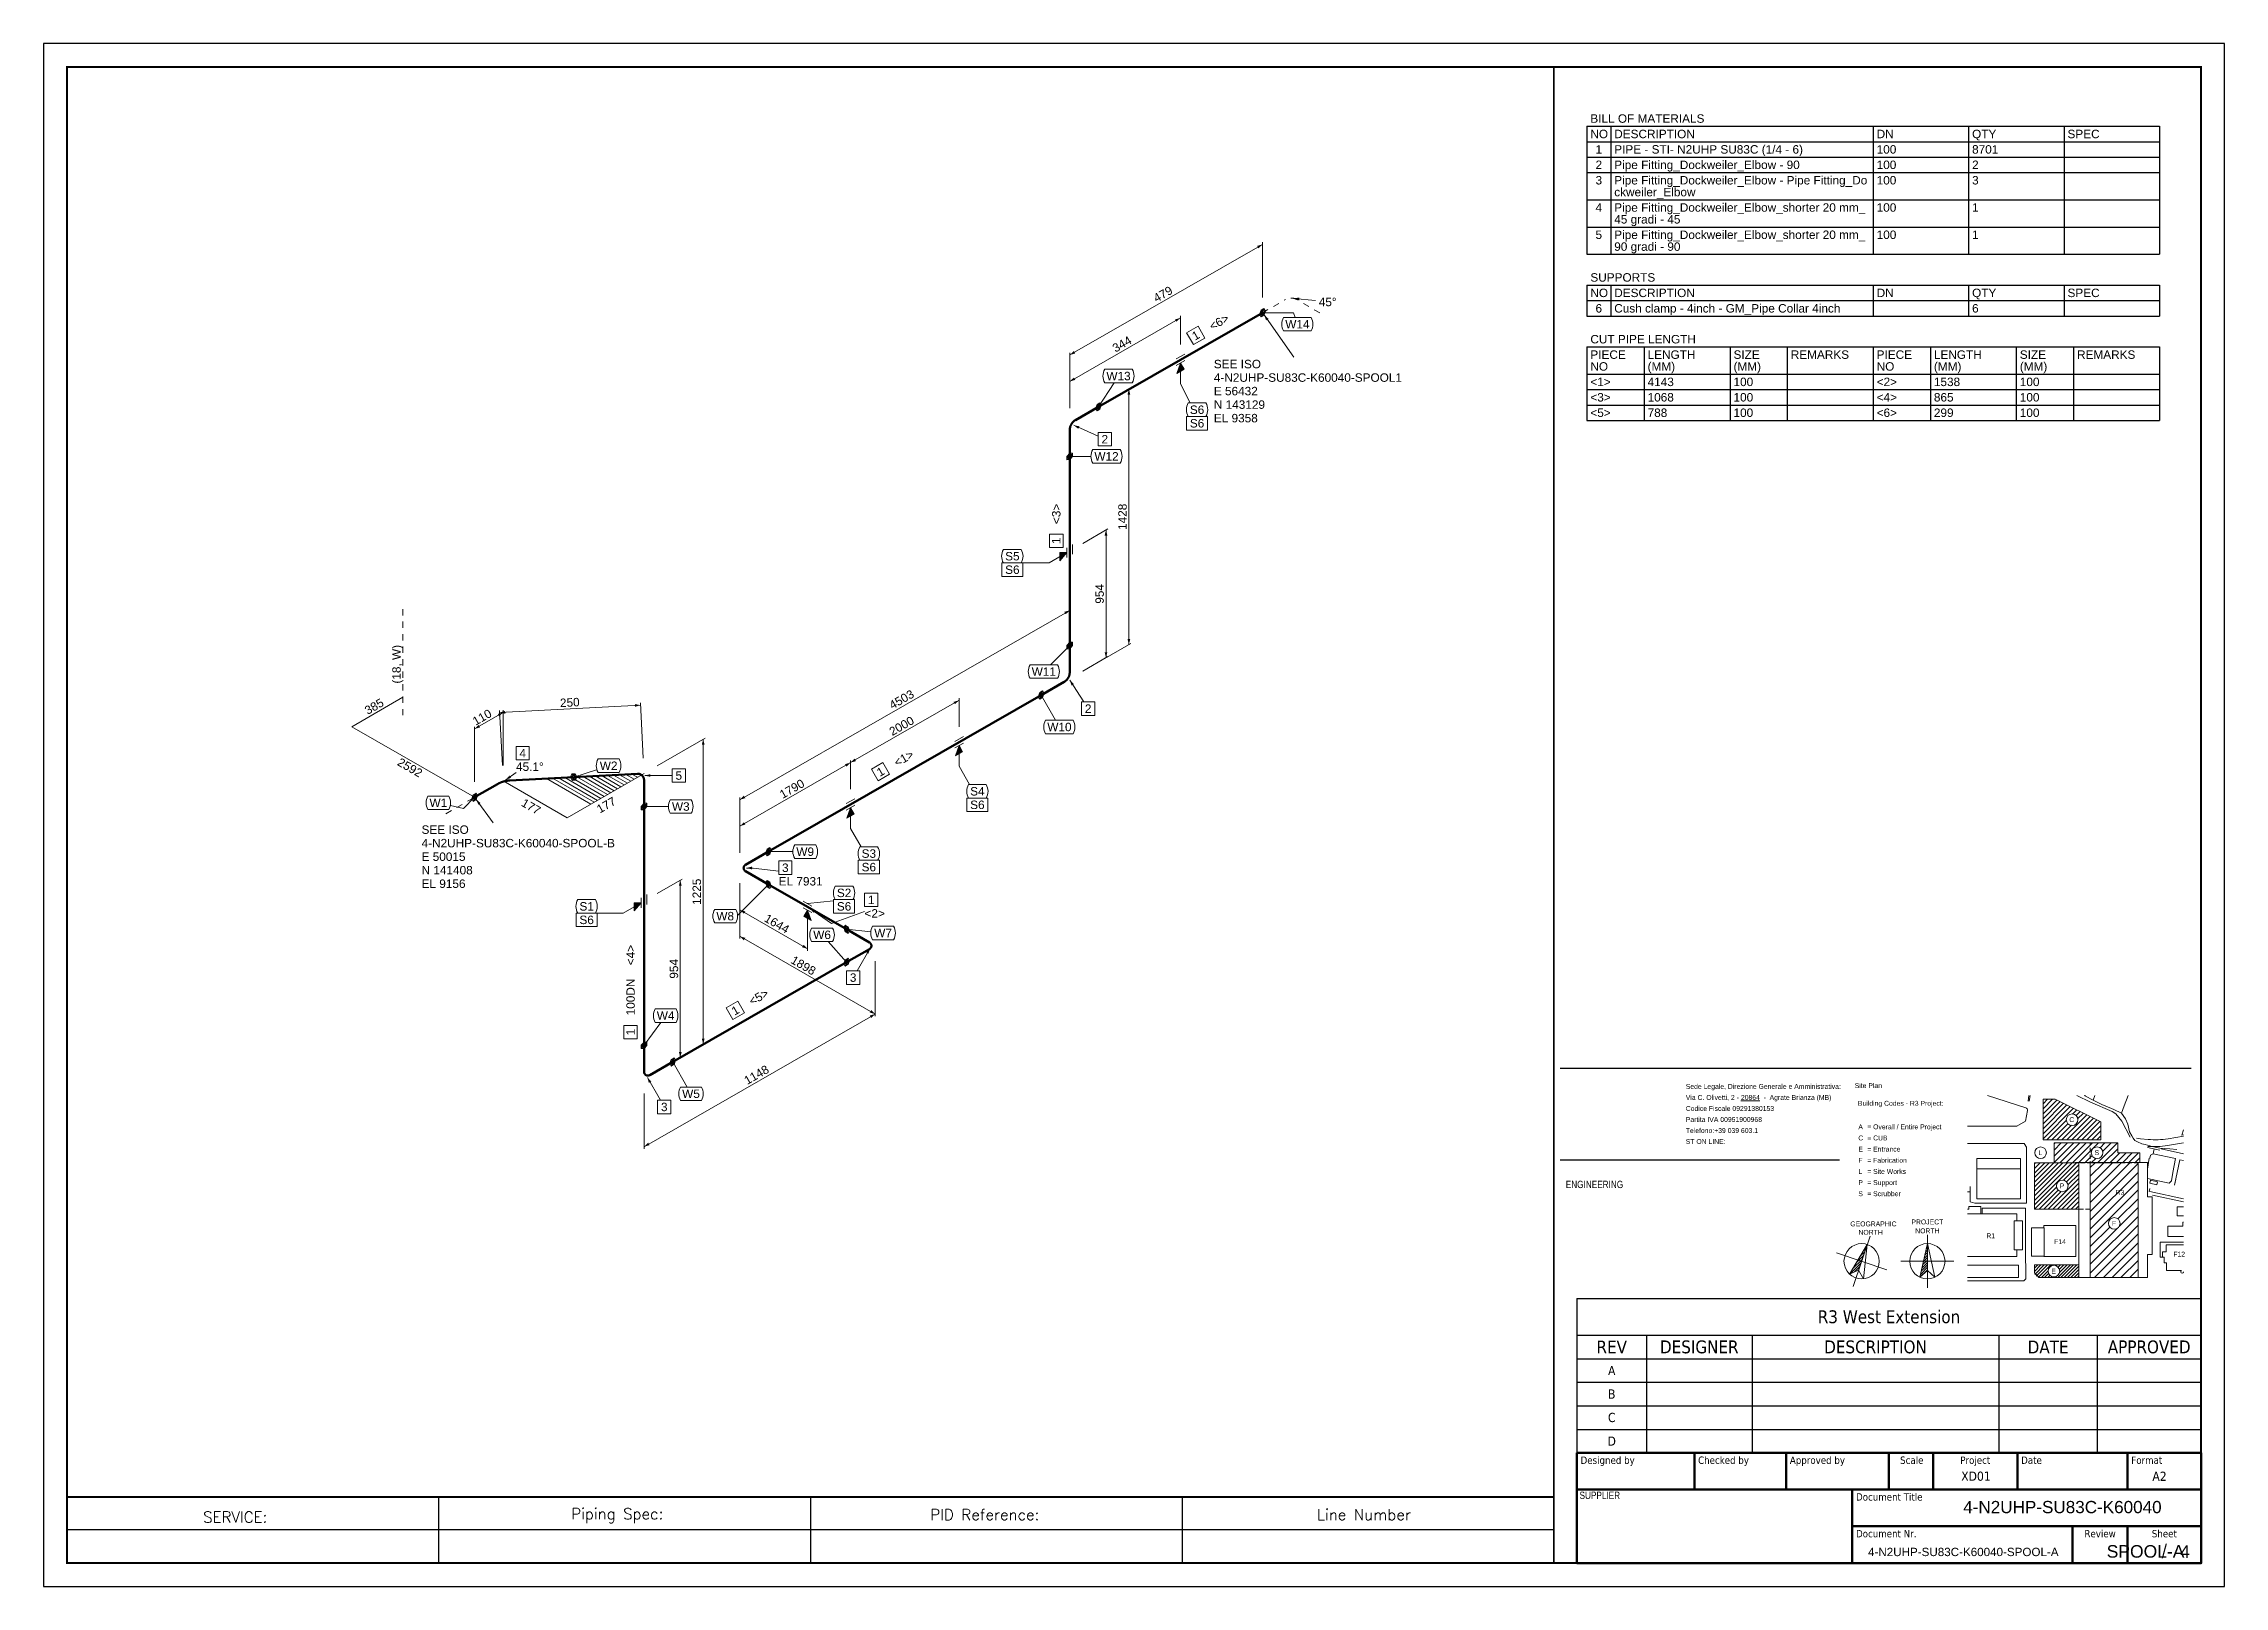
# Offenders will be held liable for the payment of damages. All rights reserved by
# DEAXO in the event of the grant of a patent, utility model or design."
# Model space of a CAD drawing. Header units: metres. Extents: x 6 to 600, y 9 to 429.
import ezdxf
from ezdxf.enums import TextEntityAlignment as Align

# ---------------------------------------------------------------- set-up
doc = ezdxf.new("R2010")
doc.units = ezdxf.units.M
doc.header["$MEASUREMENT"] = 0
for name, color, linetype, lineweight in [('BDRTEXT', 2, 'Continuous', 20), ('BOMTEXT', 2, 'Continuous', 20), ('CONTINUATION', 7, 'Continuous', 0), ('DIM', 7, 'Continuous', 0), ('G-____-TTLB-OTLN', 7, 'Continuous', 13), ('G-____-TTLB-WIDE', 7, 'Continuous', 30), ('JONTNO', 2, 'Continuous', 0), ('LEADLINE', 2, 'Continuous', 0), ('MESSAGE', 2, 'Continuous', 0), ('Pipe', 1, 'Continuous', 50), ('PTNO', 2, 'Continuous', 0), ('SKEW_HATCH', 7, 'Continuous', 20), ('SYMBOL', 7, 'Continuous', 0), ('Symbol (ISO)', 7, 'Continuous', 25), ('Title (ISO)', 7, 'Continuous', 50)]:
    doc.layers.add(name, color=color, linetype=linetype, lineweight=lineweight)
doc.styles.add('Arial', font='')
doc.styles.add('Arial_1', font='', dxfattribs={"width": 0.8, "height": 2})
doc.styles.add('Note Text (ISO)', font='', dxfattribs={"height": 2.5})
doc.styles.add('RomanS', font='romans.shx')
doc.styles.add('Text Style41', font='')
doc.styles.get('Arial').set_extended_font_data('Arial')
doc.styles.get('Arial_1').set_extended_font_data('Arial')
doc.styles.get('Note Text (ISO)').set_extended_font_data('Tahoma')
doc.styles.get('Text Style41').set_extended_font_data('Tahoma')

msp = doc.modelspace()

# ---------------------------------------------------------------- texts
at = {"color": 7, "linetype": 'ByBlock', "lineweight": -2, "style": 'RomanS'}
for s, p in [('Piping Spec:', (149.93, 27.32)), ('PID Reference:', (247.72, 27.09)), ('Line Number', (353.07, 27.09)), ('SERVICE:', (49.67, 26.43))]:
    msp.add_text(s, height=3, dxfattribs=at).set_placement(p)
at = {"layer": 'BDRTEXT', "style": 'Arial'}
for s, height, p in [('4-N2UHP-SU83C-K60040', 3.3303, (556.11, 30.66)), ('4-N2UHP-SU83C-K60040-SPOOL-A', 2.2663, (529.11, 18.44)), ('SPOOL-A', 3.41, (578.75, 18.59)), ('4', 3.41, (589.5, 18.54))]:
    msp.add_text(s, height=height, dxfattribs=at).set_placement(p, align=Align.MIDDLE_CENTER)
at = {"layer": 'BOMTEXT', "style": 'Arial'}
for s, p in [('BILL OF MATERIALS', (427.53, 407.53)), ('NO', (427.53, 403.33)), ('DESCRIPTION', (434.03, 403.33)), ('DN', (505.51, 403.33)), ('QTY', (531.5, 403.33)), ('SPEC', (557.49, 403.33)), ('PIPE - STI- N2UHP SU83C (1/4 - 6)', (434.03, 399.13)), ('100', (505.51, 399.13)), ('8701', (531.5, 399.13)), ('Pipe Fitting_Dockweiler_Elbow - 90', (434.03, 394.93)), ('Pipe Fitting_Dockweiler_Elbow - Pipe Fitting_Do', (434.03, 390.73)), ('100', (505.51, 394.93)), ('100', (505.51, 390.73)), ('3', (531.5, 390.73)), ('2', (531.5, 394.93)), ('ckweiler_Elbow', (434.03, 387.51)), ('45 gradi - 45', (434.03, 380.09)), ('Pipe Fitting_Dockweiler_Elbow_shorter 20 mm_ ', (434.03, 383.31)), ('100', (505.51, 383.31)), ('1', (531.5, 383.31)), ('90 gradi - 90', (434.03, 372.67)), ('Pipe Fitting_Dockweiler_Elbow_shorter 20 mm_', (434.03, 375.89)), ('100', (505.51, 375.89)), ('1', (531.5, 375.89)), ('SUPPORTS', (427.53, 364.27)), ('NO', (427.53, 360.07)), ('DESCRIPTION', (434.03, 360.07)), ('DN', (505.51, 360.07)), ('QTY', (531.5, 360.07)), ('SPEC', (557.49, 360.07)), ('Cush clamp - 4inch - GM_Pipe Collar 4inch', (434.03, 355.86)), ('6', (531.5, 355.86)), ('CUT PIPE LENGTH', (427.53, 347.46)), ('PIECE', (427.53, 343.26)), ('LENGTH', (443.12, 343.26)), ('SIZE', (466.52, 343.26)), ('REMARKS', (482.11, 343.26)), ('PIECE', (505.51, 343.26)), ('LENGTH', (521.1, 343.26)), ('SIZE', (544.5, 343.26)), ('REMARKS', (560.09, 343.26)), ('NO', (427.53, 340.04)), ('(MM)', (443.12, 340.04)), ('(MM)', (466.52, 340.04)), ('NO', (505.51, 340.04)), ('(MM)', (521.1, 340.04)), ('(MM)', (544.5, 340.04)), ('<1>', (427.53, 335.84)), ('<3>', (427.53, 331.64)), ('4143', (443.12, 335.84)), ('1068', (443.12, 331.64)), ('100', (466.52, 335.84)), ('100', (466.52, 331.64)), ('<2>', (505.51, 335.84)), ('<4>', (505.51, 331.64)), ('865', (521.1, 331.64)), ('1538', (521.1, 335.84)), ('100', (544.5, 335.84)), ('100', (544.5, 331.64)), ('<5>', (427.53, 327.44)), ('788', (443.12, 327.44)), ('100', (466.52, 327.44)), ('<6>', (505.51, 327.44)), ('299', (521.1, 327.44)), ('100', (544.5, 327.44))]:
    msp.add_text(s, height=2.3, dxfattribs=at).set_placement(p)
for s, p in [('1', (429.83, 399.13)), ('3', (429.83, 390.73)), ('2', (429.83, 394.93)), ('4', (429.83, 383.31)), ('5', (429.83, 375.89)), ('6', (429.83, 355.86))]:
    msp.add_text(s, height=2.3, dxfattribs=at).set_placement(p, align=Align.CENTER)
at = {"layer": 'DIM', "style": 'Arial'}
for s, rotation, p in [('479', 29.83757, (311.11, 360.88)), ('344', 29.83757, (299.94, 347.27)), ('1428', 90, (300.09, 300.25)), ('954', 90, (293.85, 279.27)), ('(18, W)', 90, (102.35, 260.11)), ('385', 29.83757, (96.25, 248.63)), ('250', 3, (149.54, 249.71)), ('4503', 29.83757, (239.92, 250.53)), ('110', 29.85759, (125.65, 245.69)), ('2000', 29.83757, (239.92, 243.33)), ('2592', 330.16243, (106.01, 231.99)), ('1790', 29.83757, (210.06, 226.2)), ('177', 330, (139, 221.36)), ('177', 30, (159.47, 221.78)), ('1225', 90, (184.13, 198.18)), ('1644', 330.16243, (205.95, 189.47)), ('954', 90, (177.9, 177.19)), ('1898', 330.16243, (213.18, 178.12)), ('1148', 29.83757, (200.39, 148.34))]:
    msp.add_text(s, height=2.3, rotation=rotation, dxfattribs=at).set_placement(p, align=Align.MIDDLE_CENTER)
at = {"layer": 'G-____-TTLB-OTLN', "lineweight": 9, "style": 'Arial'}
for s, p in [('Site Plan', (499.53, 144.74)), ('Building Codes - R3 Project:', (500.41, 139.92)), ('C', (557.99, 135.48)), ('A', (500.52, 133.51)), ('C', (500.52, 130.48)), ('= Overall / Entire Project', (502.95, 133.51)), ('= CUB', (502.95, 130.48)), ('E', (500.52, 127.44)), ('F', (500.52, 124.4)), ('= Entrance', (502.95, 127.44)), ('= Fabrication', (502.95, 124.4)), ('L', (549.59, 126.49)), ('S', (564.86, 126.49)), ('L', (500.52, 121.36)), ('P', (500.52, 118.33)), ('= Site Works', (502.95, 121.36)), ('= Support', (502.95, 118.33)), ('S', (500.52, 115.29)), ('= Scrubber', (502.95, 115.29)), ('P', (555.37, 117.44)), ('R3', (570.59, 115.68)), ('F', (569.6, 107.25)), ('R1', (535.39, 103.85)), ('F14', (553.88, 102.25)), ('E', (553.08, 94.24)), ('F12', (586.32, 98.84))]:
    msp.add_text(s, height=1.33, dxfattribs=at).set_placement(p)
for s, p in [('GEOGRAPHIC', (504.63, 107.09)), ('PROJECT', (519.32, 107.62)), ('NORTH', (503.86, 104.79)), ('NORTH', (519.32, 105.19))]:
    msp.add_text(s, height=1.33, dxfattribs=at).set_placement(p, align=Align.CENTER)
at = {"layer": 'G-____-TTLB-OTLN', "lineweight": 9, "attachment_point": 1}
for s, insert, char_height, width, style in [('Via C. Olivetti, 2 - ', (453.52, 142.84), 1.33, 18.1967, 'Arial'), ('Sede Legale, Direzione Generale e Amministrativa: ', (453.52, 145.84), 1.33, 52.0239, 'Arial'), ('\\L20864', (468.54, 142.84), 1.33, 6.2211, 'Arial'), ('  -  Agrate Brianza (MB) ', (473.67, 142.84), 1.33, 24.1845, 'Arial'), ('Codice Fiscale 09291380153 ', (453.52, 139.84), 1.33, 29.939, 'Arial'), ('Partita IVA 00951900968', (453.52, 136.84), 1.33, 24.9621, 'Arial'), ('Telefono:+39 039 603.1  ', (453.52, 133.84), 1.33, 25.1177, 'Arial'), ('ST ON LINE:', (453.52, 130.84), 1.33, 13.1421, 'Arial'), ('ENGINEERING', (420.83, 119.5), 2, 6.9266, 'Arial_1'), ('SUPPLIER', (424.58, 34.85), 2, 13.7249, 'Arial_1')]:
    msp.add_mtext(s, dxfattribs=dict(at, insert=insert, char_height=char_height, width=width, style=style))
at = {"layer": 'JONTNO', "style": 'Arial'}
for s, p in [('W14', (347.73, 351.54)), ('W13', (299.01, 337.42)), ('W12', (295.74, 315.56)), ('W11', (278.66, 256.97)), ('W10', (282.91, 241.89)), ('W2', (160.12, 231.33)), ('W1', (113.74, 221.23)), ('W3', (179.78, 220.23)), ('W9', (213.66, 207.93)), ('W8', (191.87, 190.39)), ('W6', (218.26, 185.3)), ('W7', (234.88, 185.79)), ('W4', (175.65, 163.31)), ('W5', (182.56, 142.03))]:
    msp.add_text(s, height=2.3, dxfattribs=at).set_placement(p, align=Align.CENTER)
for s, p in [('S6', (318.44, 328.25)), ('S6', (318.44, 324.57)), ('S5', (268.13, 288.38)), ('S6', (268.13, 284.7)), ('S4', (258.6, 224.38)), ('S6', (258.6, 220.7)), ('S3', (229.03, 207.42)), ('S6', (229.03, 203.74)), ('S2', (222.29, 196.72)), ('S1', (152.17, 193.05)), ('S6', (152.17, 189.37)), ('S6', (222.29, 193.04))]:
    msp.add_text(s, height=2.3, dxfattribs=at).set_placement(p)
at = {"layer": 'MESSAGE', "style": 'Arial'}
msp.add_text('45%%d', height=2.3, dxfattribs=at).set_placement((355.98, 357.59), align=Align.CENTER)
for s, p in [('4-N2UHP-SU83C-K60040-SPOOL1', (324.97, 337.01)), ('SEE ISO', (324.97, 340.69)), ('E 56432', (324.97, 333.33)), ('N 143129', (324.97, 329.65)), ('EL 9358', (324.97, 325.97)), ('SEE ISO', (109.17, 213.94)), ('4-N2UHP-SU83C-K60040-SPOOL-B', (109.17, 210.26)), ('E 50015', (109.17, 206.58)), ('N 141408', (109.17, 202.9)), ('EL 9156', (109.17, 199.22))]:
    msp.add_text(s, height=2.3, dxfattribs=at).set_placement(p)
at = {"layer": 'PTNO', "style": 'Arial'}
for s, rotation, p in [('1', 29.83757, (320.04, 349.63)), ('<6>', 29.83757, (326.4, 353.27)), ('<3>', 90, (282.05, 301.04)), ('1', 90, (282.05, 293.71)), ('1', 29.83757, (234.18, 230.86)), ('<1>', 29.83757, (240.53, 234.51)), ('<4>', 90, (166.09, 180.94)), ('100DN', 90, (166.09, 169.53)), ('1', 29.83757, (194.64, 165.87)), ('<5>', 29.83757, (201, 169.52)), ('1', 90, (166.09, 159.98))]:
    msp.add_text(s, height=2.3, rotation=rotation, dxfattribs=at).set_placement(p, align=Align.MIDDLE_CENTER)
for s, p in [('2', (295.27, 320.22)), ('2', (290.74, 246.88)), ('5', (179.24, 228.67)), ('3', (226.72, 173.66)), ('3', (175.27, 138.44))]:
    msp.add_text(s, height=2.3, dxfattribs=at).set_placement(p, align=Align.CENTER)
for s, p in [('45.1%%d', (134.9, 231.07)), ('4', (135.82, 234.75)), ('EL 7931', (206.44, 199.88)), ('3', (207.36, 203.56)), ('1', (230.74, 194.81)), ('<2>', (229.82, 191.13))]:
    msp.add_text(s, height=2.3, dxfattribs=at).set_placement(p)
at = {"layer": 'Symbol (ISO)', "attachment_point": 5, "style": 'Note Text (ISO)'}
for s, insert, char_height in [('R3 West Extension', (508.87, 82.44), 3.5), ('REV', (433.35, 74.24), 3.5), ('DESIGNER', (457.19, 74.24), 3.5), ('DESCRIPTION', (505.19, 74.24), 3.5), ('DATE', (552.21, 74.24), 3.5), ('APPROVED', (579.74, 74.24), 3.5), ('A', (433.35, 67.83), 2.5), ('B', (433.35, 61.43), 2.5), ('C', (433.35, 55.03), 2.5), ('D', (433.35, 48.62), 2.5), ('A2', (582.56, 39.05), 2.5)]:
    msp.add_mtext(s, dxfattribs=dict(at, insert=insert, char_height=char_height))
at = {"layer": 'Symbol (ISO)', "insert": (532.56, 39.05), "char_height": 2.5, "width": 3.0374, "attachment_point": 5, "style": 'Note Text (ISO)'}
msp.add_mtext('XD01', dxfattribs=at)
at = {"layer": 'Title (ISO)', "style": 'Text Style41'}
for s, p in [('Designed by', (424.87, 44.42)), ('Checked by', (456.87, 44.42)), ('Approved by', (481.87, 44.42)), ('Date', (544.87, 44.42)), ('Format', (574.87, 44.42)), ('Document Title', (499.9, 34.42)), ('Document Nr.', (499.9, 24.42))]:
    msp.add_text(s, height=2, dxfattribs=at).set_placement(p, align=Align.TOP_LEFT)
msp.add_text('Scale', height=2, dxfattribs=at).set_placement((518.25, 44.42), align=Align.TOP_RIGHT)
for s, p in [('Project', (532.37, 44.42)), ('Review', (566.37, 24.42)), ('Sheet', (583.87, 24.42))]:
    msp.add_text(s, height=2, dxfattribs=at).set_placement(p, align=Align.TOP_CENTER)
at = {"layer": 'Title (ISO)', "style": 'Note Text (ISO)'}
msp.add_text('  /  ', height=3.5, dxfattribs=at).set_placement((583.87, 18.92), align=Align.MIDDLE_CENTER)

# ---------------------------------------------------------------- linework, layer by layer
at = {"lineweight": -3}
for p, q in [((426.58, 406.58), (582.54, 406.58)), ((426.58, 406.58), (426.58, 371.72)), ((433.08, 406.58), (433.08, 371.72)), ((504.56, 406.58), (504.56, 371.72)), ((530.55, 406.58), (530.55, 371.72)), ((556.54, 406.58), (556.54, 371.72)), ((582.54, 406.58), (582.54, 371.72)), ((426.58, 402.38), (582.54, 402.38)), ((426.58, 398.18), (582.54, 398.18)), ((426.58, 393.98), (582.54, 393.98)), ((426.58, 386.56), (582.54, 386.56)), ((426.58, 379.14), (582.54, 379.14)), ((426.58, 371.72), (582.54, 371.72)), ((426.58, 363.32), (582.54, 363.32)), ((426.58, 363.32), (426.58, 354.91)), ((433.08, 363.32), (433.08, 354.91)), ((504.56, 363.32), (504.56, 354.91)), ((530.55, 363.32), (530.55, 354.91)), ((556.54, 363.32), (556.54, 354.91)), ((582.54, 363.32), (582.54, 354.91)), ((426.58, 359.12), (582.54, 359.12)), ((426.58, 354.91), (582.54, 354.91)), ((426.58, 346.51), (582.54, 346.51)), ((426.58, 346.51), (426.58, 326.49)), ((442.17, 346.51), (442.17, 326.49)), ((465.57, 346.51), (465.57, 326.49)), ((481.16, 346.51), (481.16, 326.49)), ((504.56, 346.51), (504.56, 326.49)), ((520.15, 346.51), (520.15, 326.49)), ((543.55, 346.51), (543.55, 326.49)), ((559.14, 346.51), (559.14, 326.49)), ((582.54, 346.51), (582.54, 326.49)), ((582.54, 346.51), (582.54, 326.49)), ((426.58, 339.09), (582.54, 339.09)), ((426.58, 334.89), (582.54, 334.89)), ((426.58, 330.69), (582.54, 330.69)), ((426.58, 326.49), (582.54, 326.49))]:
    msp.add_line(p, q, dxfattribs=at)
at = {"linetype": 'Continuous'}
for p, q in [((113.82, 33.42), (113.82, 15.42)), ((215.07, 33.42), (215.07, 15.42)), ((316.32, 33.42), (316.32, 15.42))]:
    msp.add_line(p, q, dxfattribs=at)
for p, q in [((417.57, 33.42), (317.57, 33.42)), ((417.57, 24.42), (12.57, 24.42))]:
    msp.add_line(p, q)
msp.add_lwpolyline([(6.22, 9.07), (600.22, 9.07), (600.22, 429.07), (6.22, 429.07)], close=True)
msp.add_lwpolyline([(12.57, 15.42, 0.508, 0.508, 0), (593.87, 15.42, 0.508, 0.508, 0), (593.87, 422.72, 0.508, 0.508, 0), (12.57, 422.72, 0.508, 0.508, 0)], format="xyseb", close=True)
at = {"linetype": 'ByBlock', "lineweight": -2}
for points in [[(417.57, 422.72, 0.5, 0.5, 0), (417.57, 15.42, 0.5, 0.5, 0)], [(417.57, 33.42, 0.5, 0.5, 0), (12.57, 33.42, 0.5, 0.5, 0)]]:
    msp.add_lwpolyline(points, format="xyseb", dxfattribs=at)
at = {"layer": 'CONTINUATION'}
for points in [[(338.23, 355.82), (339.7, 356.67)], [(341.18, 357.51), (342.65, 358.36)], [(344.13, 359.2), (344.48, 359.4)], [(347.59, 359.39), (347.54, 359.42), (347.5, 359.44), (347.45, 359.47), (347.4, 359.49), (347.35, 359.52), (347.3, 359.54), (347.25, 359.56), (347.2, 359.58), (347.15, 359.6), (347.1, 359.62), (347.04, 359.64), (346.99, 359.66), (346.94, 359.68), (346.89, 359.69), (346.83, 359.71), (346.78, 359.72), (346.73, 359.73), (346.67, 359.75), (346.62, 359.76), (346.57, 359.77), (346.51, 359.78), (346.46, 359.78), (346.4, 359.79), (346.35, 359.8), (346.3, 359.8), (346.24, 359.81), (346.19, 359.81), (346.13, 359.81), (346.08, 359.81), (346.02, 359.81), (345.97, 359.81)], [(347.94, 359.19), (347.59, 359.39)], [(350.87, 357.47), (349.4, 358.33)], [(353.81, 355.75), (352.34, 356.61)], [(115.81, 219.43), (117.29, 220.27)], [(118.76, 221.12), (120.24, 221.97)], [(121.71, 222.81), (123.18, 223.66)]]:
    msp.add_lwpolyline(points, dxfattribs=at)
at = {"layer": 'DIM'}
for p, q in [((285.73, 344.31), (338.23, 374.42)), ((338.23, 359.98), (338.23, 375.02)), ((285.73, 337.11), (315.88, 354.4)), ((315.88, 347.16), (315.88, 355)), ((285.73, 329.87), (285.73, 344.91)), ((285.73, 329.87), (285.73, 337.71)), ((289.33, 327.79), (302.36, 335.31)), ((301.84, 265.49), (301.84, 335.01)), ((289.33, 293.03), (296.12, 296.95)), ((295.6, 261.89), (295.6, 296.65)), ((195.86, 223.24), (285.73, 274.79)), ((285.73, 260.35), (285.73, 275.39)), ((289.33, 258.27), (302.36, 265.79)), ((289.33, 258.27), (296.12, 262.19)), ((169.56, 234.54), (168.77, 249.57)), ((226.01, 233.33), (255.58, 250.29)), ((255.58, 243.05), (255.58, 250.89)), ((131.43, 246.99), (123.62, 242.51)), ((131.21, 232.54), (130.42, 247.56)), ((168.8, 248.97), (130.46, 246.96)), ((131.43, 232.54), (131.43, 247.59)), ((123.62, 228.06), (123.62, 243.11)), ((173.37, 232.46), (186.4, 239.99)), ((185.88, 156.66), (185.88, 239.69)), ((195.86, 216.04), (226.01, 233.33)), ((226.01, 226.09), (226.01, 233.93)), ((226.01, 226.09), (226.01, 233.93)), ((195.86, 208.8), (195.86, 223.84)), ((195.86, 208.8), (195.86, 216.64)), ((173.37, 197.7), (180.17, 201.63)), ((179.65, 153.06), (179.65, 201.33)), ((195.86, 200.48), (195.86, 192.64)), ((195.86, 200.48), (195.86, 185.44)), ((195.86, 193.24), (214.3, 182.66)), ((195.86, 186.04), (232.74, 164.88)), ((214.3, 189.9), (214.3, 182.06)), ((232.74, 179.32), (232.74, 164.28)), ((232.74, 179.32), (232.74, 164.28)), ((169.77, 128.76), (232.74, 164.88)), ((173.37, 149.44), (186.4, 156.96)), ((173.37, 149.44), (180.17, 153.36)), ((169.77, 143.21), (169.77, 128.16))]:
    msp.add_line(p, q, dxfattribs=at)
for points in [[(90.15, 243.11), (104.1, 251.11)], [(123.62, 223.91), (90.15, 243.11)]]:
    msp.add_lwpolyline(points, dxfattribs=at)
for points in [[(338.23, 374.42), (337.12, 373.35), (336.74, 374)], [(315.88, 354.4), (314.77, 353.33), (314.4, 353.98)], [(285.73, 344.31), (286.85, 345.38), (287.22, 344.73)], [(285.73, 337.11), (286.85, 338.18), (287.22, 337.53)], [(301.84, 335.01), (302.21, 333.51), (301.46, 333.51)], [(295.6, 296.65), (295.98, 295.15), (295.23, 295.15)], [(285.73, 274.79), (284.62, 273.72), (284.24, 274.37)], [(295.6, 261.89), (295.23, 263.39), (295.98, 263.39)], [(301.84, 265.49), (301.46, 266.99), (302.21, 266.99)], [(255.58, 250.29), (254.46, 249.22), (254.09, 249.87)], [(123.62, 242.51), (124.73, 243.58), (125.11, 242.93)], [(131.43, 246.99), (130.31, 245.92), (129.94, 246.57)], [(130.46, 246.96), (131.93, 247.41), (131.97, 246.66)], [(168.8, 248.97), (167.33, 248.52), (167.29, 249.26)], [(185.88, 239.69), (186.26, 238.19), (185.51, 238.19)], [(226.01, 233.33), (224.9, 232.26), (224.52, 232.91)], [(226.01, 233.33), (227.13, 234.4), (227.5, 233.75)], [(195.86, 223.24), (196.97, 224.31), (197.35, 223.66)], [(195.86, 216.04), (196.97, 217.11), (197.35, 216.46)], [(179.65, 201.33), (180.02, 199.83), (179.27, 199.83)], [(195.86, 193.24), (197.35, 192.82), (196.97, 192.17)], [(195.86, 186.04), (197.35, 185.62), (196.97, 184.97)], [(214.3, 182.66), (212.81, 183.08), (213.19, 183.73)], [(232.74, 164.88), (231.26, 165.3), (231.63, 165.95)], [(232.74, 164.88), (231.63, 163.81), (231.26, 164.46)], [(179.65, 153.06), (179.27, 154.56), (180.02, 154.56)], [(185.88, 156.66), (185.51, 158.16), (186.26, 158.16)], [(169.77, 128.76), (170.89, 129.84), (171.26, 129.19)]]:
    msp.add_solid(points, dxfattribs=at)
at = {"layer": 'G-____-TTLB-OTLN', "lineweight": 9, "flags": 128}
for points in [[(535.72, 142.7), (546.15, 139.37)], [(547, 142.7), (546.74, 141.19)], [(547.02, 141.13), (547.29, 142.7)], [(560.06, 142.7), (563.75, 140.86)], [(562.35, 142.52), (562, 142.7)], [(562.42, 142.7), (562.35, 142.52)], [(564.96, 142.7), (564.49, 141.44)], [(573.98, 142.7), (572.94, 139.89)], [(546.59, 138.65), (546.08, 135.75)], [(566.54, 130.64), (550.82, 130.64), (550.82, 141.7), (554.14, 141.7), (566.54, 135.5), (566.54, 130.64)], [(550.82, 140.46), (552.06, 141.7)], [(550.82, 139.1), (553.42, 141.7)], [(566.54, 130.64), (566.54, 135.5), (554.14, 141.7), (550.82, 141.7), (550.82, 130.64), (566.54, 130.64)], [(550.82, 137.74), (554.56, 141.48)], [(550.82, 136.38), (555.47, 141.03)], [(550.82, 135.02), (556.37, 140.58)], [(550.82, 133.66), (557.28, 140.12)], [(550.82, 132.31), (558.19, 139.67)], [(550.82, 130.95), (559.09, 139.22)], [(555.95, 130.64), (562.72, 137.41)], [(557.31, 130.64), (563.62, 136.96)], [(558.86, 137.63), (560, 138.77)], [(559.8, 137.21), (560.91, 138.31)], [(560.26, 136.31), (561.81, 137.86)], [(564.49, 141.44), (562.35, 142.52)], [(563.75, 140.86), (569.65, 138.31)], [(567, 140.21), (564.49, 141.44)], [(567.73, 139.92), (567, 140.21)], [(570.15, 138.91), (567.73, 139.92)], [(569.65, 138.31), (570.64, 137.73)], [(570.15, 138.91), (572.24, 137.92)], [(570.64, 137.73), (572.29, 135.7)], [(572.94, 139.89), (572.24, 137.92)], [(572.24, 137.92), (573.25, 136.39)], [(543.68, 134.35), (530.26, 134.35)], [(543.68, 134.35), (546.08, 135.75)], [(551.88, 130.64), (557.21, 135.98)], [(553.23, 130.64), (557.65, 135.06)], [(554.59, 130.64), (558.57, 134.62)], [(558.67, 130.64), (564.53, 136.5)], [(560.03, 130.64), (565.44, 136.05)], [(561.39, 130.64), (566.34, 135.6)], [(562.75, 130.64), (566.54, 134.44)], [(564.11, 130.64), (566.54, 133.08)], [(565.46, 130.64), (566.54, 131.72)], [(572.29, 135.7), (574.56, 131.38)], [(573.25, 136.39), (573.95, 134.87)], [(573.95, 134.87), (574.42, 132.78)], [(574.42, 132.78), (574.98, 131.7)], [(574.98, 131.7), (575.4, 131.13)], [(575.4, 131.13), (575.85, 130.48)], [(576.25, 131.1), (577.33, 130.93)], [(577.33, 130.93), (579.42, 130.74)], [(584.88, 130.93), (589.13, 131.62)], [(589.13, 133.38), (588.62, 131.92)], [(588.62, 131.92), (589.13, 132)], [(530.26, 129.68), (545.66, 129.68)], [(544.72, 125.53), (532.77, 125.53)], [(532.77, 114.61), (532.77, 125.53)], [(544.72, 125.53), (544.72, 114.61)], [(545.66, 129.68), (546.29, 128.62)], [(546.29, 113.37), (546.29, 128.62)], [(577.23, 127.08), (571.2, 127.08), (571.2, 129.8), (553.87, 129.8), (553.87, 124.42), (548.47, 124.42), (548.47, 111.76), (560.57, 111.76), (560.57, 96.61), (548.47, 96.61), (548.47, 94.46), (549.75, 93.17), (579.3, 93.17), (579.3, 99.4), (580.58, 99.4), (580.58, 115.15), (579.3, 115.15), (579.3, 124.46), (577.23, 124.46), (577.23, 127.08)], [(553.83, 124.44), (559.19, 129.8)], [(553.87, 129.8), (553.86, 128.45), (553.85, 127.11), (553.84, 125.77), (553.83, 124.42)], [(553.85, 126.15), (557.49, 129.8)], [(553.86, 127.86), (555.79, 129.8)], [(553.87, 129.57), (554.1, 129.8)], [(571.2, 129.8), (566.87, 129.8), (562.54, 129.8), (558.21, 129.8), (553.87, 129.8)], [(555.52, 124.43), (560.89, 129.8)], [(557.22, 124.43), (562.58, 129.8)], [(558.92, 124.43), (564.28, 129.8)], [(560.62, 124.44), (565.98, 129.8)], [(562.32, 124.44), (564.21, 126.33)], [(563.67, 129.8), (563.67, 129.1)], [(563.67, 128.49), (563.67, 127.28)], [(563.67, 126.67), (563.67, 125.45)], [(563.67, 124.85), (563.67, 123.64)], [(564.02, 124.44), (565.18, 125.6)], [(565.72, 124.44), (571.07, 129.8)], [(566.36, 128.48), (567.68, 129.8)], [(567.08, 127.51), (569.37, 129.8)], [(567.42, 124.45), (571.2, 128.23)], [(569.12, 124.45), (571.75, 127.08)], [(570.82, 124.45), (573.45, 127.08)], [(571.2, 127.08), (571.2, 127.76), (571.2, 128.44), (571.2, 129.12), (571.2, 129.8)], [(577.23, 127.08), (575.73, 127.08), (574.22, 127.08), (572.71, 127.08), (571.2, 127.08)], [(572.52, 124.45), (575.15, 127.08)], [(574.22, 124.46), (576.84, 127.08)], [(575.85, 130.48), (576.56, 130.12)], [(575.92, 124.46), (577.23, 125.77)], [(576.56, 130.12), (577.78, 129.58)], [(577.23, 124.46), (577.23, 125.12), (577.23, 125.77), (577.23, 126.43), (577.23, 127.08)], [(577.78, 129.58), (578.62, 129.34)], [(578.62, 129.34), (580.51, 128.86)], [(579.27, 128.53), (582.67, 127.85)], [(579.77, 125.67), (579.3, 122.67)], [(579.91, 125.67), (580.07, 126.49)], [(580.07, 126.49), (580.8, 126.83)], [(580.51, 128.86), (582.64, 128.4)], [(581.07, 128.17), (580.78, 126.84)], [(580.78, 126.84), (586.95, 125.52)], [(582.64, 128.4), (585.38, 128.22)], [(589.13, 126.87), (582.98, 128.15)], [(589.13, 129.84), (584.72, 129.09)], [(585.38, 128.22), (587.29, 128.01)], [(586.16, 121.7), (586.95, 125.52)], [(588.09, 125.21), (586.61, 118.3)], [(588.09, 125.21), (589.13, 124.99)], [(532.77, 122.74), (544.72, 122.74)], [(548.47, 124.42), (548.47, 111.76)], [(548.47, 124.08), (548.81, 124.42)], [(548.47, 122.84), (550.05, 124.42)], [(548.47, 121.6), (551.29, 124.42)], [(548.47, 120.36), (552.53, 124.42)], [(548.47, 119.12), (553.77, 124.42)], [(548.47, 117.88), (555.01, 124.42)], [(548.47, 116.64), (556.25, 124.42)], [(548.47, 115.4), (557.48, 124.42)], [(548.47, 114.16), (558.72, 124.42)], [(548.47, 112.93), (559.96, 124.42)], [(548.47, 111.76), (548.47, 114.92), (548.47, 118.09), (548.47, 121.25), (548.47, 124.42)], [(548.47, 124.42), (551.49, 124.42), (554.52, 124.42), (557.55, 124.42), (560.57, 124.42)], [(552.25, 111.76), (560.57, 120.08)], [(553.49, 111.76), (560.57, 118.84)], [(553.83, 124.42), (559.68, 124.43), (565.53, 124.44), (571.38, 124.45), (577.23, 124.46)], [(553.88, 124.42), (554.98, 124.42)], [(555.58, 124.42), (556.8, 124.42)], [(556.41, 119.63), (560.57, 123.79)], [(557.2, 119.18), (560.57, 122.55)], [(557.41, 124.42), (558.62, 124.42)], [(557.61, 118.36), (560.57, 121.32)], [(559.23, 124.42), (560.44, 124.42)], [(560.57, 122.95), (560.57, 124.42)], [(560.57, 124.42), (560.57, 121.26), (560.57, 118.09), (560.57, 114.92), (560.57, 111.76)], [(560.57, 121.13), (560.57, 122.34)], [(560.57, 119.3), (560.57, 120.52)], [(561.05, 124.42), (562.26, 124.42)], [(562.87, 124.42), (564.09, 124.42)], [(563.67, 123.03), (563.67, 121.81)], [(563.67, 121.21), (563.67, 119.99)], [(563.67, 119.38), (563.67, 118.17)], [(563.69, 115.93), (572.19, 124.43)], [(563.69, 113.54), (574.58, 124.43)], [(563.69, 124.42), (566.95, 124.42), (570.21, 124.42), (573.46, 124.43), (576.72, 124.43)], [(563.69, 123.11), (565, 124.42)], [(563.69, 120.72), (567.4, 124.42)], [(563.69, 118.33), (569.79, 124.42)], [(563.69, 93.17), (563.69, 100.98), (563.69, 108.8), (563.69, 116.61), (563.69, 124.42)], [(563.69, 111.14), (576.72, 124.17)], [(563.69, 108.75), (576.72, 121.77)], [(563.69, 106.36), (576.72, 119.38)], [(564.69, 124.42), (565.9, 124.42)], [(566.51, 124.42), (567.73, 124.42)], [(568.34, 124.42), (569.55, 124.42)], [(570.16, 124.42), (571.37, 124.42)], [(571.98, 124.42), (573.19, 124.42)], [(573.8, 124.42), (575.01, 124.42)], [(575.62, 124.42), (576.72, 124.42)], [(576.72, 123.7), (576.72, 124.46)], [(576.72, 124.46), (577.23, 124.46)], [(576.72, 124.43), (576.72, 116.61), (576.72, 108.8), (576.72, 100.99), (576.72, 93.17)], [(576.72, 121.88), (576.72, 123.09)], [(576.72, 120.06), (576.72, 121.27)], [(576.72, 118.23), (576.72, 119.45)], [(579.3, 120.07), (585.17, 118.85)], [(580.11, 119.62), (579.94, 118.81)], [(579.94, 118.81), (581.83, 118.41)], [(582, 119.22), (580.11, 119.62)], [(581.83, 118.41), (582, 119.22)], [(585.81, 119.51), (585.17, 118.85)], [(586.16, 121.7), (585.81, 119.51)], [(586.97, 119.97), (586.61, 118.3)], [(530.26, 116.44), (530.96, 116.44)], [(530.96, 117.94), (530.96, 113.79)], [(532.25, 113.37), (530.96, 113.79)], [(532.25, 113.37), (546.29, 113.37)], [(544.72, 114.61), (532.77, 114.61)], [(548.54, 111.76), (554.52, 117.74)], [(549.78, 111.76), (554.98, 116.96)], [(551.01, 111.76), (555.8, 116.54)], [(554.73, 111.76), (560.57, 117.6)], [(555.97, 111.76), (560.57, 116.36)], [(557.21, 111.76), (560.57, 115.12)], [(558.45, 111.76), (560.57, 113.88)], [(560.57, 117.48), (560.57, 118.7)], [(560.57, 115.66), (560.57, 116.87)], [(560.57, 113.84), (560.57, 115.06)], [(560.57, 111.76), (560.57, 113.23)], [(563.67, 117.56), (563.67, 116.34)], [(563.67, 115.74), (563.67, 114.52)], [(563.67, 113.91), (563.67, 112.7)], [(563.69, 103.96), (576.72, 116.98)], [(571.24, 109.11), (576.72, 114.59)], [(576.72, 116.41), (576.72, 117.63)], [(576.72, 114.59), (576.72, 115.8)], [(576.72, 112.77), (576.72, 113.98)], [(579.78, 116.56), (579.95, 117.37)], [(589.13, 114.59), (579.93, 116.53)], [(580.68, 115.53), (589.13, 113.76)], [(530.58, 111.76), (530.26, 111.76)], [(530.26, 110.47), (543.68, 110.47)], [(533.86, 112.53), (530.58, 112.53)], [(530.58, 112.53), (530.58, 111.76)], [(533.86, 110.47), (533.86, 112.53)], [(546.02, 112.07), (534.29, 112.07)], [(534.29, 112.07), (534.29, 110.47)], [(542.99, 108.61), (545.23, 108.61)], [(542.99, 100.7), (542.99, 108.61)], [(543.68, 110.47), (543.68, 108.61)], [(545.23, 108.61), (545.23, 100.7)], [(546.02, 112.07), (546.02, 98.71)], [(560.57, 111.76), (557.55, 111.76), (554.52, 111.76), (551.49, 111.76), (548.47, 111.76)], [(551, 107.35), (559.73, 107.35)], [(551, 106.69), (551, 107.35)], [(559.69, 111.76), (560.57, 112.64)], [(559.73, 107.35), (559.73, 98.86)], [(560.57, 111.76), (561.82, 111.76)], [(562.42, 111.76), (563.67, 111.76)], [(563.67, 112.09), (563.67, 110.88)], [(563.67, 110.27), (563.67, 109.06)], [(563.67, 108.45), (563.67, 107.24)], [(563.69, 96.78), (576.72, 109.8)], [(563.69, 94.38), (576.72, 107.41)], [(571.55, 107.03), (576.72, 112.2)], [(576.72, 110.95), (576.72, 112.16)], [(576.72, 109.12), (576.72, 110.34)], [(576.72, 107.3), (576.72, 108.52)], [(584.81, 104.34), (584.81, 107.13)], [(584.81, 107.13), (588.89, 107.13)], [(587.39, 109.92), (587.39, 112.42)], [(587.39, 112.42), (589.13, 112.42)], [(589.13, 109.92), (587.39, 109.92)], [(588.89, 108.2), (589.13, 108.2)], [(588.89, 107.13), (588.89, 108.2)], [(498.1, 94.08), (502.96, 102.13)], [(502.96, 102.13), (498.1, 94.08), (500.6, 95.16), (502.96, 102.13)], [(503.73, 104.41), (499.1, 90.74)], [(502.96, 102.13), (501.93, 92.79)], [(501.98, 100.51), (502.63, 101.16)], [(501.98, 100.51), (502.63, 101.16)], [(517.3, 93.21), (519.32, 102.38)], [(519.32, 102.38), (517.3, 93.21), (519.32, 95.02), (519.32, 102.38)], [(519, 100.92), (519.32, 101.24)], [(519, 100.92), (519.32, 101.24)], [(519.19, 101.78), (519.32, 101.91)], [(519.19, 101.78), (519.32, 101.91)], [(519.32, 104.79), (519.32, 90.36)], [(519.32, 102.38), (521.34, 93.21)], [(547.69, 106.69), (551.13, 106.69)], [(547.69, 98.97), (547.69, 106.69)], [(551.13, 106.69), (551.13, 98.97)], [(563.67, 106.63), (563.67, 105.41)], [(563.67, 104.81), (563.67, 103.59)], [(563.67, 102.98), (563.67, 101.77)], [(563.67, 101.16), (563.67, 99.94)], [(563.69, 101.57), (569.02, 106.89)], [(563.69, 99.17), (571.11, 106.59)], [(564.88, 93.17), (576.72, 105.01)], [(567.27, 93.17), (576.72, 102.62)], [(576.72, 105.48), (576.72, 106.69)], [(576.72, 103.66), (576.72, 104.87)], [(576.72, 101.83), (576.72, 103.05)], [(576.72, 100.01), (576.72, 101.23)], [(582.73, 102.75), (582.73, 98.66)], [(582.73, 102.75), (589.13, 102.74)], [(584.41, 102.09), (589.13, 102.09)], [(584.41, 100.19), (584.41, 102.09)], [(589.13, 104.34), (584.81, 104.34)], [(494.58, 99.88), (508.25, 95.26)], [(500.6, 95.16), (498.1, 94.08)], [(498.29, 94.16), (501.27, 97.15)], [(498.29, 94.16), (501.27, 97.15)], [(498.95, 95.49), (501.61, 98.15)], [(498.95, 95.49), (501.61, 98.15)], [(499.45, 94.66), (500.93, 96.14)], [(499.45, 94.66), (500.93, 96.14)], [(499.96, 97.17), (501.95, 99.15)], [(499.96, 97.17), (501.95, 99.15)], [(501.93, 92.79), (500.6, 95.16)], [(500.97, 98.84), (502.29, 100.16)], [(500.97, 98.84), (502.29, 100.16)], [(512.11, 97.57), (526.54, 97.57)], [(517.31, 93.25), (519.32, 95.26)], [(517.31, 93.25), (519.32, 95.26)], [(517.5, 94.11), (519.32, 95.93)], [(517.5, 94.11), (519.32, 95.93)], [(517.69, 94.96), (519.32, 96.59)], [(517.69, 94.96), (519.32, 96.59)], [(517.88, 95.81), (519.32, 97.26)], [(517.88, 95.81), (519.32, 97.26)], [(518.06, 96.66), (519.32, 97.92)], [(518.06, 96.66), (519.32, 97.92)], [(518.25, 97.52), (519.32, 98.59)], [(518.25, 97.52), (519.32, 98.59)], [(518.44, 98.37), (519.32, 99.25)], [(518.44, 98.37), (519.32, 99.25)], [(518.63, 99.22), (519.32, 99.92)], [(518.63, 99.22), (519.32, 99.92)], [(518.81, 100.07), (519.32, 100.58)], [(518.81, 100.07), (519.32, 100.58)], [(543.68, 98.83), (530.26, 98.83)], [(544.15, 96.53), (530.26, 96.53)], [(545.23, 100.7), (542.99, 100.7)], [(543.68, 100.7), (543.68, 98.83)], [(544.15, 96.53), (544.15, 93.19)], [(546.12, 95.33), (546.02, 98.71)], [(546.12, 92.81), (546.12, 95.33)], [(551.13, 98.97), (547.69, 98.97)], [(548.47, 96.59), (548.48, 96.61)], [(548.47, 95.7), (549.37, 96.61)], [(548.47, 94.81), (550.26, 96.61)], [(548.47, 96.61), (551.49, 96.61), (554.52, 96.61), (557.55, 96.61), (560.57, 96.61)], [(548.47, 94.46), (548.47, 95), (548.47, 95.53), (548.47, 96.07), (548.47, 96.61)], [(548.55, 94.01), (551.15, 96.61)], [(548.92, 93.49), (552.04, 96.61)], [(549.52, 93.2), (552.93, 96.61)], [(551, 98.86), (551, 98.97)], [(559.73, 98.86), (551, 98.86)], [(553.66, 96.45), (553.82, 96.61)], [(554.42, 96.32), (554.71, 96.61)], [(554.83, 93.17), (558.27, 96.61)], [(554.94, 95.95), (555.6, 96.61)], [(555.26, 95.38), (556.49, 96.61)], [(555.32, 94.55), (557.38, 96.61)], [(555.72, 93.17), (559.16, 96.61)], [(556.61, 93.17), (560.05, 96.61)], [(557.5, 93.17), (560.57, 96.24)], [(558.39, 93.17), (560.57, 95.35)], [(560.57, 95.19), (560.57, 96.61)], [(560.57, 96.61), (560.57, 95.75), (560.57, 94.89), (560.57, 94.03), (560.57, 93.17)], [(563.67, 99.34), (563.67, 98.12)], [(563.67, 97.52), (563.67, 96.3)], [(563.67, 95.7), (563.67, 94.48)], [(569.66, 93.17), (576.72, 100.22)], [(572.06, 93.17), (576.72, 97.83)], [(574.45, 93.17), (576.72, 95.44)], [(576.72, 98.19), (576.72, 99.41)], [(576.72, 96.37), (576.72, 97.58)], [(576.72, 94.55), (576.72, 95.76)], [(583.8, 98.66), (582.73, 98.66)], [(584.41, 100.19), (583.39, 100.19)], [(583.39, 100.19), (583.39, 98.66)], [(583.8, 98.66), (583.8, 97.16)], [(583.8, 97.16), (584.48, 97.16)], [(584.48, 95.03), (584.48, 97.16)], [(519.32, 95.02), (517.3, 93.21)], [(521.34, 93.21), (519.32, 95.02)], [(530.26, 93.19), (544.15, 93.19)], [(530.26, 92.29), (545.6, 92.29)], [(545.6, 92.29), (546.12, 92.81)], [(560.57, 93.17), (557.87, 93.17), (555.16, 93.17), (552.46, 93.17), (549.75, 93.17)], [(550.38, 93.17), (552.21, 95)], [(551.27, 93.17), (552.34, 94.24)], [(552.16, 93.17), (552.72, 93.73)], [(553.05, 93.17), (553.28, 93.4)], [(553.94, 93.17), (554.12, 93.35)], [(559.28, 93.17), (560.57, 94.46)], [(560.17, 93.17), (560.57, 93.57)], [(560.57, 93.17), (560.57, 94.59)], [(563.67, 93.87), (563.67, 93.17)], [(576.72, 93.17), (573.46, 93.17), (570.21, 93.17), (566.95, 93.17), (563.69, 93.17)], [(576.72, 93.17), (576.72, 93.94)], [(584.48, 95.03), (588.49, 95.03)]]:
    msp.add_lwpolyline(points, dxfattribs=at)
at = {"layer": 'G-____-TTLB-OTLN', "lineweight": 9}
for centre, radius in [((558.74, 136.12), 1.58), ((550.17, 127.13), 1.58), ((565.55, 127.13), 1.58), ((556.06, 118.09), 1.58), ((570.24, 107.89), 1.58), ((501.42, 97.57), 4.81), ((519.32, 97.57), 4.81), ((553.78, 94.89), 1.58)]:
    msp.add_circle(centre, radius, dxfattribs=at)
for centre, radius, start, end in [((545.95, 138.76), 0.645, 350.113, 72.296), ((581.41, 152.11), 21.46, 264.68913, 279.30213), ((581.14, 150.25), 21.46, 265.20394, 279.61594), ((588.71, 94.72), 0.384, 113.88013, 357.76313), ((589.94, 94.65), 0.83, 174.50295, 189.64395)]:
    msp.add_arc(centre, radius, start, end, dxfattribs=at)
at = {"layer": 'G-____-TTLB-WIDE'}
for p, q in [((419.34, 150.15), (591.19, 150.15)), ((419.34, 125.15), (495.43, 125.15))]:
    msp.add_line(p, q, dxfattribs=at)
at = {"layer": 'JONTNO'}
for p, q in [((343.98, 354.53), (351.47, 354.53)), ((343.98, 350.85), (351.47, 350.85)), ((295.27, 340.41), (302.76, 340.41)), ((295.27, 336.73), (302.76, 336.73)), ((317.98, 331.24), (322.81, 331.24)), ((317.98, 327.56), (322.81, 327.56)), ((291.99, 318.55), (299.48, 318.55)), ((291.99, 314.87), (299.48, 314.87)), ((267.67, 291.37), (272.5, 291.37)), ((267.67, 287.69), (272.5, 287.69)), ((274.91, 259.96), (282.4, 259.96)), ((274.91, 256.28), (282.4, 256.28)), ((279.16, 244.88), (286.65, 244.88)), ((279.16, 241.2), (286.65, 241.2)), ((157.26, 234.32), (162.97, 234.32)), ((157.26, 230.64), (162.97, 230.64)), ((258.14, 227.37), (262.97, 227.37)), ((110.88, 224.22), (116.6, 224.22)), ((110.88, 220.54), (116.6, 220.54)), ((176.92, 223.22), (182.64, 223.22)), ((258.14, 223.69), (262.97, 223.69)), ((176.92, 219.54), (182.64, 219.54)), ((210.8, 210.92), (216.52, 210.92)), ((228.57, 210.41), (233.4, 210.41)), ((210.8, 207.24), (216.52, 207.24)), ((228.57, 206.73), (233.4, 206.73)), ((151.71, 196.04), (156.54, 196.04)), ((221.83, 199.71), (226.66, 199.71)), ((221.83, 196.03), (226.66, 196.03)), ((151.71, 192.36), (156.54, 192.36)), ((189.02, 193.38), (194.73, 193.38)), ((189.02, 189.7), (194.73, 189.7)), ((215.4, 188.29), (221.12, 188.29)), ((215.4, 184.61), (221.12, 184.61)), ((232.02, 188.78), (237.74, 188.78)), ((232.02, 185.1), (237.74, 185.1)), ((172.79, 166.3), (178.5, 166.3)), ((172.79, 162.62), (178.5, 162.62)), ((179.7, 145.02), (185.42, 145.02)), ((179.7, 141.34), (185.42, 141.34))]:
    msp.add_line(p, q, dxfattribs=at)
for points in [[(317.52, 323.88), (317.52, 327.56), (323.27, 327.56), (323.27, 323.88)], [(267.21, 284.01), (267.21, 287.69), (272.96, 287.69), (272.96, 284.01)], [(257.68, 220.01), (257.68, 223.69), (263.43, 223.69), (263.43, 220.01)], [(228.11, 203.05), (228.11, 206.73), (233.86, 206.73), (233.86, 203.05)], [(221.37, 192.35), (221.37, 196.03), (227.12, 196.03), (227.12, 192.35)], [(151.25, 188.68), (151.25, 192.36), (157, 192.36), (157, 188.68)]]:
    msp.add_lwpolyline(points, close=True, dxfattribs=at)
for centre, start, end in [((347.17, 352.69), 150, 210), ((348.29, 352.69), 330, 30), ((298.45, 338.57), 150, 210), ((299.57, 338.57), 330, 30), ((321.17, 329.4), 150, 210), ((319.63, 329.4), 330, 30), ((295.18, 316.71), 150, 210), ((296.3, 316.71), 330, 30), ((270.85, 289.53), 150, 210), ((269.31, 289.53), 330, 30), ((278.1, 258.12), 150, 210), ((279.22, 258.12), 330, 30), ((282.35, 243.04), 150, 210), ((283.47, 243.04), 330, 30), ((160.44, 232.48), 150, 210), ((159.79, 232.48), 330, 30), ((261.33, 225.53), 150, 210), ((259.78, 225.53), 330, 30), ((114.07, 222.38), 150, 210), ((113.41, 222.38), 330, 30), ((180.11, 221.38), 150, 210), ((179.45, 221.38), 330, 30), ((213.99, 209.08), 150, 210), ((213.33, 209.08), 330, 30), ((231.76, 208.57), 150, 210), ((230.21, 208.57), 330, 30), ((154.89, 194.2), 150, 210), ((153.35, 194.2), 330, 30), ((225.01, 197.87), 150, 210), ((223.47, 197.87), 330, 30), ((192.2, 191.54), 150, 210), ((191.54, 191.54), 330, 30), ((218.59, 186.45), 150, 210), ((217.93, 186.45), 330, 30), ((235.21, 186.94), 150, 210), ((234.55, 186.94), 330, 30), ((175.98, 164.46), 150, 210), ((175.32, 164.46), 330, 30), ((182.89, 143.18), 150, 210), ((182.23, 143.18), 330, 30)]:
    msp.add_arc(centre, 3.68, start, end, dxfattribs=at)
at = {"layer": 'LEADLINE'}
for p, q in [((352.64, 359.1), (346.78, 359.73)), ((346.67, 355.81), (338.23, 355.81)), ((346.73, 343.68), (338.66, 355.21)), ((347.1, 354.53), (346.67, 355.81)), ((297.81, 336.73), (293.54, 330.19)), ((318.54, 331.24), (315.88, 336.48)), ((293.47, 322.18), (286.83, 325.16)), ((291.53, 316.71), (285.74, 316.71)), ((272.96, 287.69), (280.08, 287.69)), ((280.5, 259.96), (285.73, 265.19)), ((289.55, 249.87), (285.72, 255.8)), ((281.85, 244.88), (277.93, 251.72)), ((258.44, 227.37), (255.58, 232.37)), ((134.9, 230.67), (132.09, 228.62)), ((156.8, 231.4), (150.6, 229.39)), ((177.43, 229.82), (169.99, 229.82)), ((117.06, 221.65), (120.59, 220.88)), ((120.59, 220.88), (123.62, 223.92)), ((128.69, 216.93), (124.06, 223.3)), ((176.46, 221.38), (169.78, 221.38)), ((228.88, 210.41), (226.01, 215.41)), ((210.34, 209.09), (203.66, 209.11)), ((199.53, 204.64), (197.65, 204.64)), ((206.44, 203.75), (199.53, 204.64)), ((195.19, 191.69), (203.66, 200.16)), ((157, 192.36), (164.12, 192.36)), ((221.37, 195.72), (214.3, 194.96)), ((220.87, 189.52), (214.92, 193.63)), ((229.82, 192.78), (220.87, 189.52)), ((219.91, 184.61), (224.93, 179)), ((231.56, 187.28), (224.93, 187.96)), ((227.78, 176.65), (231.33, 182.83)), ((174.31, 162.62), (169.77, 156.37)), ((181.5, 145.02), (177.58, 151.85)), ((174.21, 141.43), (170.67, 147.61))]:
    msp.add_line(p, q, dxfattribs=at)
for points in [[(346.78, 359.73), (348.31, 359.95), (348.23, 359.2)], [(338.66, 355.21), (339.83, 354.19), (339.21, 353.76)], [(286.83, 325.16), (288.36, 324.89), (288.05, 324.2)], [(285.72, 255.8), (286.85, 254.74), (286.22, 254.34)], [(132.09, 228.62), (133.08, 229.81), (133.53, 229.2)], [(169.99, 229.82), (171.49, 230.2), (171.49, 229.45)], [(124.06, 223.3), (125.24, 222.31), (124.64, 221.87)], [(197.65, 204.64), (199.15, 205.01), (199.15, 204.26)], [(214.92, 193.63), (216.36, 193.09), (215.94, 192.47)], [(231.33, 182.83), (230.91, 181.34), (230.26, 181.72)], [(170.67, 147.61), (171.74, 146.5), (171.09, 146.12)]]:
    msp.add_solid(points, dxfattribs=at)
at = {"layer": 'Pipe'}
for points in [[(338.23, 355.82), (293.54, 330.19)], [(293.54, 330.19), (287.29, 326.6)], [(287.29, 326.6), (287.2, 326.55), (287.11, 326.49), (287.03, 326.43), (286.94, 326.37), (286.86, 326.3), (286.78, 326.24), (286.7, 326.17), (286.63, 326.09), (286.56, 326.02), (286.49, 325.94), (286.42, 325.86), (286.35, 325.77), (286.29, 325.69), (286.23, 325.6), (286.18, 325.51), (286.12, 325.42), (286.07, 325.33), (286.03, 325.23), (285.99, 325.14), (285.95, 325.04), (285.91, 324.94), (285.88, 324.84), (285.85, 324.74), (285.82, 324.64), (285.8, 324.54), (285.78, 324.43), (285.76, 324.33), (285.75, 324.22), (285.74, 324.12), (285.73, 324.01), (285.73, 323.91)], [(285.73, 316.71), (285.73, 323.91)], [(285.73, 265.19), (285.73, 316.71)], [(285.73, 265.19), (285.73, 257.99)], [(284.17, 255.29), (284.26, 255.35), (284.35, 255.4), (284.44, 255.46), (284.52, 255.53), (284.6, 255.59), (284.68, 255.66), (284.76, 255.73), (284.84, 255.8), (284.91, 255.88), (284.98, 255.96), (285.05, 256.04), (285.11, 256.12), (285.17, 256.21), (285.23, 256.3), (285.29, 256.38), (285.34, 256.48), (285.39, 256.57), (285.44, 256.66), (285.48, 256.76), (285.52, 256.86), (285.56, 256.96), (285.59, 257.06), (285.62, 257.16), (285.64, 257.26), (285.67, 257.36), (285.69, 257.46), (285.7, 257.57), (285.72, 257.67), (285.72, 257.78), (285.73, 257.88), (285.73, 257.99)], [(203.67, 209.12), (277.92, 251.71)], [(277.92, 251.71), (284.17, 255.29)], [(123.62, 223.91), (129.86, 227.49)], [(133.22, 228.48), (133.11, 228.47), (133, 228.46), (132.88, 228.45), (132.77, 228.44), (132.66, 228.43), (132.54, 228.41), (132.43, 228.39), (132.32, 228.38), (132.21, 228.36), (132.09, 228.33), (131.98, 228.31), (131.87, 228.28), (131.76, 228.26), (131.65, 228.23), (131.54, 228.2), (131.43, 228.16), (131.32, 228.13), (131.21, 228.1), (131.11, 228.06), (131, 228.02), (130.89, 227.98), (130.79, 227.94), (130.68, 227.89), (130.58, 227.85), (130.47, 227.8), (130.37, 227.75), (130.27, 227.7), (130.16, 227.65), (130.06, 227.6), (129.96, 227.54), (129.86, 227.49)], [(150.6, 229.38), (133.22, 228.48)], [(150.6, 229.38), (167.98, 230.29)], [(169.77, 228.59), (169.77, 228.67), (169.76, 228.76), (169.75, 228.85), (169.74, 228.94), (169.71, 229.03), (169.69, 229.11), (169.66, 229.2), (169.63, 229.28), (169.59, 229.36), (169.54, 229.44), (169.5, 229.52), (169.45, 229.59), (169.39, 229.66), (169.33, 229.73), (169.27, 229.79), (169.21, 229.85), (169.14, 229.91), (169.07, 229.97), (169, 230.02), (168.92, 230.06), (168.84, 230.11), (168.76, 230.15), (168.68, 230.18), (168.59, 230.21), (168.51, 230.24), (168.42, 230.26), (168.33, 230.27), (168.24, 230.28), (168.15, 230.29), (168.06, 230.29), (167.98, 230.29)], [(169.77, 221.39), (169.77, 228.59)], [(169.77, 156.36), (169.77, 221.39)], [(203.67, 209.12), (197.42, 205.53)], [(197.42, 205.53), (197.36, 205.5), (197.3, 205.46), (197.25, 205.41), (197.2, 205.36), (197.15, 205.31), (197.11, 205.26), (197.07, 205.2), (197.03, 205.14), (197, 205.08), (196.97, 205.01), (196.95, 204.95), (196.93, 204.88), (196.92, 204.81), (196.91, 204.74), (196.9, 204.67), (196.9, 204.6), (196.91, 204.53), (196.92, 204.46), (196.93, 204.4), (196.95, 204.33), (196.97, 204.26), (197, 204.2), (197.03, 204.14), (197.07, 204.08), (197.11, 204.02), (197.15, 203.96), (197.2, 203.91), (197.25, 203.87), (197.3, 203.82), (197.36, 203.78), (197.42, 203.74)], [(203.67, 200.16), (197.42, 203.74)], [(203.67, 200.16), (224.94, 187.96)], [(224.94, 187.96), (231.18, 184.38)], [(231.18, 182.59), (231.24, 182.62), (231.3, 182.66), (231.35, 182.71), (231.4, 182.76), (231.45, 182.81), (231.49, 182.86), (231.53, 182.92), (231.57, 182.98), (231.6, 183.04), (231.63, 183.11), (231.65, 183.17), (231.67, 183.24), (231.69, 183.31), (231.69, 183.38), (231.7, 183.45), (231.7, 183.52), (231.69, 183.59), (231.69, 183.66), (231.67, 183.73), (231.65, 183.79), (231.63, 183.86), (231.6, 183.92), (231.57, 183.98), (231.53, 184.04), (231.49, 184.1), (231.45, 184.16), (231.4, 184.21), (231.35, 184.26), (231.3, 184.3), (231.24, 184.34), (231.18, 184.38)], [(177.58, 151.84), (224.94, 179)], [(224.94, 179), (231.18, 182.59)], [(169.77, 156.36), (169.77, 149.16)], [(169.77, 149.16), (169.78, 149.09), (169.78, 149.02), (169.79, 148.96), (169.81, 148.89), (169.83, 148.82), (169.86, 148.75), (169.89, 148.69), (169.92, 148.63), (169.96, 148.57), (170, 148.51), (170.05, 148.46), (170.1, 148.41), (170.15, 148.36), (170.2, 148.32), (170.26, 148.28), (170.32, 148.25), (170.39, 148.21), (170.45, 148.19), (170.52, 148.17), (170.59, 148.15), (170.66, 148.13), (170.73, 148.13), (170.8, 148.12), (170.87, 148.12), (170.94, 148.13), (171.01, 148.14), (171.07, 148.15), (171.14, 148.17), (171.21, 148.2), (171.27, 148.23), (171.33, 148.26)], [(177.58, 151.84), (171.33, 148.26)]]:
    msp.add_lwpolyline(points, dxfattribs=at)
at = {"layer": 'PTNO'}
for points in [[(319.39, 347.13), (317.56, 350.33), (320.7, 352.13), (322.53, 348.93)], [(293.47, 319.53), (293.47, 323.21), (297.08, 323.21), (297.08, 319.53)], [(283.89, 291.9), (280.21, 291.9), (280.21, 295.52), (283.89, 295.52)], [(288.93, 246.19), (288.93, 249.87), (292.54, 249.87), (292.54, 246.19)], [(134.9, 234.06), (134.9, 237.74), (138.52, 237.74), (138.52, 234.06)], [(177.43, 227.98), (177.43, 231.66), (181.05, 231.66), (181.05, 227.98)], [(233.53, 228.36), (231.69, 231.56), (234.83, 233.36), (236.66, 230.16)], [(206.44, 202.87), (206.44, 206.55), (210.06, 206.55), (210.06, 202.87)], [(229.82, 194.12), (229.82, 197.8), (233.44, 197.8), (233.44, 194.12)], [(224.92, 172.97), (224.92, 176.65), (228.53, 176.65), (228.53, 172.97)], [(193.99, 163.38), (192.16, 166.57), (195.3, 168.37), (197.13, 165.18)], [(167.93, 158.17), (164.25, 158.17), (164.25, 161.79), (167.93, 161.79)], [(173.46, 137.75), (173.46, 141.43), (177.08, 141.43), (177.08, 137.75)]]:
    msp.add_lwpolyline(points, close=True, dxfattribs=at)
at = {"layer": 'SKEW_HATCH'}
for p, q in [((148.87, 218.31), (131.43, 228.38)), ((143.18, 229), (155.27, 222.01)), ((144.84, 229.08), (156.18, 222.54)), ((146.5, 229.17), (157.09, 223.06)), ((148.16, 229.26), (157.99, 223.58)), ((169.77, 230.39), (148.87, 218.31)), ((149.83, 229.34), (158.9, 224.11)), ((151.49, 229.43), (159.8, 224.63)), ((153.15, 229.52), (160.71, 225.15)), ((154.81, 229.6), (161.62, 225.68)), ((156.47, 229.69), (162.52, 226.2)), ((158.14, 229.78), (163.43, 226.72)), ((159.8, 229.87), (164.34, 227.25)), ((161.46, 229.95), (165.24, 227.77)), ((163.12, 230.04), (166.15, 228.29)), ((164.79, 230.13), (167.05, 228.82)), ((166.45, 230.21), (167.96, 229.34)), ((168.11, 230.3), (168.87, 229.86))]:
    msp.add_line(p, q, dxfattribs=at)
at = {"layer": 'SYMBOL'}
for points in [[(338.62, 356.93), (337.45, 355.37)], [(337.45, 355.37), (337.83, 356.48)], [(337.83, 356.48), (338.62, 356.93)], [(337.83, 354.69), (338.62, 356.93)], [(337.83, 355.59), (337.83, 356.48)], [(337.83, 356.48), (339, 356.26)], [(338.62, 356.93), (339, 356.26)], [(337.83, 354.69), (337.45, 355.37)], [(337.45, 355.37), (338.62, 355.14)], [(339, 356.26), (337.83, 354.69)], [(338.62, 355.14), (337.83, 355.59)], [(338.62, 355.14), (337.83, 354.69)], [(339, 356.26), (338.62, 355.14)], [(317.06, 344.56), (314.71, 343.23)], [(317.06, 342.77), (314.71, 341.44)], [(314.91, 339.29), (315.88, 342.1)], [(316.85, 340.41), (314.91, 339.29)], [(315.88, 342.1), (315.01, 339.35)], [(315.88, 342.1), (315.1, 339.41)], [(315.88, 342.1), (315.2, 339.46)], [(315.88, 342.1), (315.3, 339.52)], [(315.88, 342.1), (315.4, 339.57)], [(315.88, 342.1), (315.49, 339.63)], [(315.88, 342.1), (315.59, 339.69)], [(315.88, 342.1), (315.69, 339.74)], [(315.88, 342.1), (315.79, 339.8)], [(315.88, 342.1), (316.85, 340.41)], [(315.88, 342.1), (315.88, 336.48)], [(315.88, 342.1), (316.75, 340.35)], [(315.88, 342.1), (316.66, 340.3)], [(315.88, 342.1), (316.56, 340.24)], [(315.88, 342.1), (316.46, 340.18)], [(315.88, 342.1), (316.36, 340.13)], [(315.88, 342.1), (316.26, 340.07)], [(315.88, 342.1), (316.17, 340.02)], [(315.88, 342.1), (316.07, 339.96)], [(315.88, 342.1), (315.97, 339.9)], [(292.77, 329.74), (293.94, 331.32)], [(292.77, 329.74), (293.15, 330.86)], [(293.15, 329.07), (292.77, 329.74)], [(293.94, 329.53), (292.77, 329.74)], [(293.15, 330.86), (293.94, 331.32)], [(293.94, 331.32), (293.15, 329.07)], [(294.32, 330.63), (293.15, 330.86)], [(293.15, 330.86), (293.94, 330.42)], [(293.15, 329.07), (294.32, 330.63)], [(293.94, 329.53), (293.15, 329.07)], [(293.94, 331.32), (294.32, 330.63)], [(294.32, 330.63), (293.94, 329.53)], [(293.94, 330.42), (293.94, 329.53)], [(284.96, 316.71), (285.73, 317.6)], [(284.96, 315.8), (285.73, 317.6)], [(284.96, 315.8), (284.96, 316.71)], [(286.51, 316.7), (284.96, 316.71)], [(284.96, 316.71), (285.73, 315.81)], [(285.73, 316.25), (284.96, 315.8)], [(285.73, 315.81), (284.96, 315.8)], [(285.73, 317.6), (286.51, 317.61)], [(285.73, 315.81), (286.51, 317.61)], [(286.51, 317.61), (285.73, 316.25)], [(285.73, 317.6), (286.51, 316.7)], [(286.51, 316.7), (285.73, 315.81)], [(286.51, 317.61), (286.51, 316.7)], [(284.95, 289.15), (284.96, 291.85)], [(286.5, 290.04), (286.51, 292.75)], [(284.95, 290.5), (280.08, 287.69)], [(284.95, 290.5), (283, 288.26)], [(283, 288.26), (283, 290.5)], [(283, 290.5), (284.95, 290.5)], [(284.95, 290.5), (283, 288.37)], [(284.95, 290.5), (283, 288.48)], [(284.95, 290.5), (283, 288.6)], [(284.95, 290.5), (283, 288.71)], [(284.95, 290.5), (283, 288.82)], [(284.95, 290.5), (283, 288.93)], [(284.95, 290.5), (283, 289.05)], [(284.95, 290.5), (283, 289.16)], [(284.95, 290.5), (283, 289.27)], [(284.95, 290.5), (283, 289.49)], [(284.95, 290.5), (283, 289.6)], [(284.95, 290.5), (283, 289.71)], [(284.95, 290.5), (283, 289.82)], [(284.95, 290.5), (283, 289.94)], [(284.95, 290.5), (283, 290.05)], [(284.95, 290.5), (283, 290.16)], [(284.95, 290.5), (283, 290.27)], [(284.95, 290.5), (283, 290.39)], [(104.1, 275.11), (104.1, 273.41)], [(104.1, 271.71), (104.1, 270.01)], [(104.1, 268.31), (104.1, 266.61)], [(104.1, 264.91), (104.1, 263.21)], [(104.1, 261.51), (104.1, 259.81)], [(284.95, 265.2), (285.73, 266.09)], [(285.73, 266.09), (284.95, 264.29)], [(284.95, 264.29), (285.73, 265.65)], [(284.95, 264.29), (284.95, 265.2)], [(285.73, 264.3), (284.95, 265.2)], [(284.95, 265.2), (286.5, 265.18)], [(285.73, 264.3), (284.95, 264.29)], [(285.73, 265.65), (286.5, 266.09)], [(285.73, 266.09), (286.5, 266.09)], [(286.5, 266.09), (285.73, 264.3)], [(286.5, 265.18), (285.73, 266.09)], [(286.5, 265.18), (285.73, 264.3)], [(286.5, 266.09), (286.5, 265.18)], [(104.1, 258.11), (104.1, 256.41)], [(104.1, 254.71), (104.1, 253.01)], [(104.1, 251.31), (104.1, 249.61)], [(277.15, 251.27), (278.33, 252.84)], [(277.15, 251.27), (277.53, 252.39)], [(277.53, 250.6), (277.15, 251.27)], [(278.33, 251.05), (277.15, 251.27)], [(277.53, 252.39), (278.33, 252.84)], [(278.33, 252.84), (277.53, 250.6)], [(278.71, 252.16), (277.53, 252.39)], [(277.53, 252.39), (278.33, 251.94)], [(277.53, 250.6), (278.71, 252.16)], [(278.33, 251.05), (277.53, 250.6)], [(278.33, 252.84), (278.71, 252.16)], [(278.71, 252.16), (278.33, 251.05)], [(278.33, 251.94), (278.33, 251.05)], [(104.1, 247.91), (104.1, 246.21)], [(256.75, 240.45), (254.41, 239.12)], [(256.75, 238.66), (254.41, 237.33)], [(254.6, 235.18), (255.58, 237.99)], [(255.58, 237.99), (254.7, 235.24)], [(255.58, 237.99), (254.8, 235.3)], [(255.58, 237.99), (254.9, 235.35)], [(255.58, 237.99), (254.99, 235.41)], [(255.58, 237.99), (255.09, 235.46)], [(255.58, 237.99), (255.19, 235.52)], [(255.58, 237.99), (255.29, 235.58)], [(255.58, 237.99), (255.38, 235.63)], [(255.58, 237.99), (255.48, 235.69)], [(255.58, 237.99), (256.55, 236.3)], [(255.58, 237.99), (255.58, 232.37)], [(255.58, 237.99), (256.45, 236.24)], [(255.58, 237.99), (256.35, 236.19)], [(255.58, 237.99), (256.25, 236.13)], [(255.58, 237.99), (256.16, 236.07)], [(255.58, 237.99), (256.06, 236.02)], [(255.58, 237.99), (255.96, 235.96)], [(255.58, 237.99), (255.86, 235.91)], [(255.58, 237.99), (255.76, 235.85)], [(255.58, 237.99), (255.67, 235.79)], [(256.55, 236.3), (254.6, 235.18)], [(149.71, 229.33), (151.01, 230.3)], [(149.71, 229.33), (150.1, 230.26)], [(150.2, 228.47), (149.71, 229.33)], [(151.11, 228.52), (149.71, 229.33)], [(150.1, 230.26), (151.01, 230.3)], [(151.5, 229.43), (150.1, 230.26)], [(150.1, 230.26), (151.06, 229.4)], [(151.01, 230.3), (150.2, 228.47)], [(150.2, 228.47), (151.5, 229.43)], [(151.11, 228.52), (150.2, 228.47)], [(151.01, 230.3), (151.5, 229.43)], [(151.06, 229.4), (151.11, 228.52)], [(151.5, 229.43), (151.11, 228.52)], [(122.85, 223.46), (124.02, 225.04)], [(122.85, 223.46), (123.23, 224.58)], [(123.23, 222.79), (122.85, 223.46)], [(124.02, 223.25), (122.85, 223.46)], [(123.23, 224.58), (124.02, 225.04)], [(124.02, 225.04), (123.23, 222.79)], [(124.4, 224.35), (123.23, 224.58)], [(123.23, 224.58), (124.02, 224.14)], [(123.23, 222.79), (124.4, 224.35)], [(124.02, 223.25), (123.23, 222.79)], [(124.02, 225.04), (124.4, 224.35)], [(124.4, 224.35), (124.02, 223.25)], [(124.02, 224.14), (124.02, 223.25)], [(169, 221.39), (169.77, 222.27)], [(169, 220.48), (169.77, 222.27)], [(169, 220.48), (169, 221.39)], [(170.55, 221.37), (169, 221.39)], [(169, 221.39), (169.77, 220.49)], [(169.77, 220.92), (169, 220.48)], [(169.77, 220.49), (169, 220.48)], [(169.77, 222.27), (170.55, 222.29)], [(169.77, 220.49), (170.55, 222.29)], [(170.55, 222.29), (169.77, 220.92)], [(169.77, 222.27), (170.55, 221.37)], [(170.55, 221.37), (169.77, 220.49)], [(170.55, 222.29), (170.55, 221.37)], [(227.18, 223.49), (224.84, 222.16)], [(227.18, 221.71), (224.84, 220.37)], [(225.04, 218.22), (226.01, 221.03)], [(226.01, 221.03), (225.13, 218.28)], [(226.01, 221.03), (225.23, 218.34)], [(226.01, 221.03), (225.33, 218.39)], [(226.01, 221.03), (225.43, 218.45)], [(226.01, 221.03), (225.52, 218.5)], [(226.01, 221.03), (225.62, 218.56)], [(226.01, 221.03), (225.72, 218.62)], [(226.01, 221.03), (225.82, 218.67)], [(226.01, 221.03), (225.91, 218.73)], [(226.01, 221.03), (226.98, 219.34)], [(226.01, 221.03), (226.01, 215.41)], [(226.01, 221.03), (226.88, 219.28)], [(226.01, 221.03), (226.78, 219.23)], [(226.01, 221.03), (226.68, 219.17)], [(226.01, 221.03), (226.59, 219.11)], [(226.01, 221.03), (226.49, 219.06)], [(226.01, 221.03), (226.39, 219)], [(226.01, 221.03), (226.29, 218.95)], [(226.01, 221.03), (226.2, 218.89)], [(226.01, 221.03), (226.1, 218.83)], [(226.98, 219.34), (225.04, 218.22)], [(204.06, 210.23), (202.88, 208.67)], [(202.88, 208.67), (203.27, 209.78)], [(203.27, 207.99), (202.88, 208.67)], [(202.88, 208.67), (204.06, 208.44)], [(203.27, 209.78), (204.06, 210.23)], [(203.27, 207.99), (204.06, 210.23)], [(203.27, 208.89), (203.27, 209.78)], [(203.27, 209.78), (204.44, 209.56)], [(204.44, 209.56), (203.27, 207.99)], [(204.06, 208.44), (203.27, 208.89)], [(204.06, 208.44), (203.27, 207.99)], [(204.06, 210.23), (204.44, 209.56)], [(204.44, 209.56), (204.06, 208.44)], [(168.99, 193.83), (169, 196.53)], [(170.54, 194.72), (170.55, 197.43)], [(202.88, 200.61), (203.27, 201.28)], [(204.06, 200.83), (202.88, 200.61)], [(203.27, 199.49), (202.88, 200.61)], [(202.88, 200.61), (204.06, 199.04)], [(203.27, 200.39), (203.27, 201.28)], [(203.27, 201.28), (204.06, 200.83)], [(203.27, 201.28), (204.44, 199.72)], [(203.27, 199.49), (204.06, 200.83)], [(204.06, 199.04), (203.27, 200.39)], [(204.44, 199.72), (203.27, 199.49)], [(204.06, 199.04), (203.27, 199.49)], [(204.06, 200.83), (204.44, 199.72)], [(204.44, 199.72), (204.06, 199.04)], [(168.99, 195.18), (164.12, 192.36)], [(168.99, 195.18), (167.05, 192.94)], [(167.05, 192.94), (167.05, 195.18)], [(167.05, 195.18), (168.99, 195.18)], [(168.99, 195.18), (167.05, 193.05)], [(168.99, 195.18), (167.05, 193.16)], [(168.99, 195.18), (167.05, 193.27)], [(168.99, 195.18), (167.05, 193.39)], [(168.99, 195.18), (167.05, 193.5)], [(168.99, 195.18), (167.05, 193.61)], [(168.99, 195.18), (167.05, 193.72)], [(168.99, 195.18), (167.05, 193.84)], [(168.99, 195.18), (167.05, 193.95)], [(168.99, 195.18), (167.05, 194.16)], [(168.99, 195.18), (167.05, 194.28)], [(168.99, 195.18), (167.05, 194.39)], [(168.99, 195.18), (167.05, 194.5)], [(168.99, 195.18), (167.05, 194.61)], [(168.99, 195.18), (167.05, 194.73)], [(168.99, 195.18), (167.05, 194.84)], [(168.99, 195.18), (167.05, 194.95)], [(168.99, 195.18), (167.05, 195.06)], [(215.47, 194.28), (213.13, 195.63)], [(215.47, 192.49), (213.13, 193.84)], [(213.32, 191.47), (214.3, 193.16)], [(215.27, 190.36), (213.32, 191.47)], [(214.3, 193.16), (213.42, 191.41)], [(214.3, 193.16), (213.52, 191.36)], [(214.3, 193.16), (213.62, 191.3)], [(214.3, 193.16), (213.72, 191.25)], [(214.3, 193.16), (213.81, 191.19)], [(214.3, 193.16), (213.91, 191.13)], [(214.3, 193.16), (214.01, 191.08)], [(214.3, 193.16), (214.11, 191.02)], [(214.3, 193.16), (214.2, 190.97)], [(214.3, 193.16), (215.27, 190.36)], [(214.3, 193.16), (214.3, 187.54)], [(214.3, 193.16), (215.17, 190.41)], [(214.3, 193.16), (215.07, 190.47)], [(214.3, 193.16), (214.97, 190.52)], [(214.3, 193.16), (214.88, 190.58)], [(214.3, 193.16), (214.78, 190.64)], [(214.3, 193.16), (214.68, 190.69)], [(214.3, 193.16), (214.58, 190.75)], [(214.3, 193.16), (214.49, 190.8)], [(214.3, 193.16), (214.39, 190.86)], [(224.16, 188.41), (224.54, 189.08)], [(225.33, 188.63), (224.16, 188.41)], [(224.54, 187.29), (224.16, 188.41)], [(224.16, 188.41), (225.33, 186.84)], [(224.54, 188.19), (224.54, 189.08)], [(224.54, 189.08), (225.33, 188.63)], [(224.54, 189.08), (225.71, 187.52)], [(224.54, 187.29), (225.33, 188.63)], [(225.33, 186.84), (224.54, 188.19)], [(225.71, 187.52), (224.54, 187.29)], [(225.33, 186.84), (224.54, 187.29)], [(225.33, 188.63), (225.71, 187.52)], [(225.71, 187.52), (225.33, 186.84)], [(225.33, 180.12), (224.16, 178.56)], [(224.16, 178.56), (224.54, 179.66)], [(224.54, 177.88), (224.16, 178.56)], [(224.16, 178.56), (225.33, 178.33)], [(224.54, 179.66), (225.33, 180.12)], [(224.54, 177.88), (225.33, 180.12)], [(224.54, 178.78), (224.54, 179.66)], [(224.54, 179.66), (225.71, 179.45)], [(225.71, 179.45), (224.54, 177.88)], [(225.33, 178.33), (224.54, 178.78)], [(225.33, 178.33), (224.54, 177.88)], [(225.33, 180.12), (225.71, 179.45)], [(225.71, 179.45), (225.33, 178.33)], [(168.99, 156.38), (169.77, 157.26)], [(169.77, 157.26), (168.99, 155.46)], [(168.99, 155.46), (169.77, 156.83)], [(168.99, 155.46), (168.99, 156.38)], [(169.77, 155.48), (168.99, 156.38)], [(168.99, 156.38), (170.54, 156.36)], [(169.77, 155.48), (168.99, 155.46)], [(169.77, 156.83), (170.54, 157.27)], [(169.77, 157.26), (170.54, 157.27)], [(170.54, 157.27), (169.77, 155.48)], [(170.54, 156.36), (169.77, 157.26)], [(170.54, 156.36), (169.77, 155.48)], [(170.54, 157.27), (170.54, 156.36)], [(176.81, 151.4), (177.98, 152.97)], [(176.81, 151.4), (177.19, 152.52)], [(177.19, 150.73), (176.81, 151.4)], [(177.98, 151.18), (176.81, 151.4)], [(177.19, 152.52), (177.98, 152.97)], [(177.98, 152.97), (177.19, 150.73)], [(178.36, 152.29), (177.19, 152.52)], [(177.19, 152.52), (177.98, 152.07)], [(177.19, 150.73), (178.36, 152.29)], [(177.98, 151.18), (177.19, 150.73)], [(177.98, 152.97), (178.36, 152.29)], [(178.36, 152.29), (177.98, 151.18)], [(177.98, 152.07), (177.98, 151.18)]]:
    msp.add_lwpolyline(points, dxfattribs=at)
at = {"layer": 'Symbol (ISO)'}
for p, q in [((423.87, 87.44), (593.87, 87.44)), ((423.87, 87.44), (423.87, 77.44)), ((593.87, 87.44), (593.87, 77.44)), ((423.87, 77.44), (593.87, 77.44)), ((423.87, 77.44), (423.87, 71.03)), ((442.82, 77.44), (442.82, 71.03)), ((471.56, 77.44), (471.56, 71.03)), ((538.83, 77.44), (538.83, 71.03)), ((565.6, 77.44), (565.6, 71.03)), ((593.87, 77.44), (593.87, 71.03)), ((423.87, 71.03), (423.87, 64.63)), ((423.87, 71.03), (593.87, 71.03)), ((442.82, 71.03), (442.82, 64.63)), ((471.56, 71.03), (471.56, 64.63)), ((538.83, 71.03), (538.83, 64.63)), ((565.6, 71.03), (565.6, 64.63)), ((593.87, 71.03), (593.87, 64.63)), ((423.87, 64.63), (593.87, 64.63)), ((423.87, 64.63), (423.87, 58.23)), ((442.82, 64.63), (442.82, 58.23)), ((471.56, 64.63), (471.56, 58.23)), ((538.83, 64.63), (538.83, 58.23)), ((565.6, 64.63), (565.6, 58.23)), ((593.87, 64.63), (593.87, 58.23)), ((423.87, 58.23), (593.87, 58.23)), ((423.87, 58.23), (423.87, 51.82)), ((442.82, 58.23), (442.82, 51.82)), ((471.56, 58.23), (471.56, 51.82)), ((538.83, 58.23), (538.83, 51.82)), ((565.6, 58.23), (565.6, 51.82)), ((593.87, 58.23), (593.87, 51.82)), ((423.87, 51.82), (593.87, 51.82)), ((423.87, 51.82), (423.87, 45.42)), ((442.82, 51.82), (442.82, 45.42)), ((471.56, 51.82), (471.56, 45.42)), ((538.83, 51.82), (538.83, 45.42)), ((565.6, 51.82), (565.6, 45.42)), ((593.87, 51.82), (593.87, 45.42)), ((423.87, 45.42), (593.87, 45.42))]:
    msp.add_line(p, q, dxfattribs=at)
at = {"layer": 'Title (ISO)'}
for p, q in [((593.87, 45.42), (423.87, 45.42)), ((423.87, 45.42), (423.87, 15.42)), ((455.87, 35.42), (455.87, 45.42)), ((480.87, 35.42), (480.87, 45.42)), ((508.87, 35.42), (508.87, 45.42)), ((520.87, 35.42), (520.87, 45.42)), ((543.87, 35.42), (543.87, 45.42)), ((573.87, 35.42), (573.87, 45.42)), ((593.87, 15.42), (593.87, 45.42)), ((423.87, 35.42), (593.87, 35.42)), ((498.87, 35.42), (498.87, 15.42)), ((593.87, 25.42), (498.87, 25.42)), ((558.87, 15.42), (558.87, 25.42)), ((573.87, 15.42), (573.87, 25.42)), ((423.87, 15.42), (593.87, 15.42))]:
    msp.add_line(p, q, dxfattribs=at)

msp.set_redraw_order([(e.dxf.handle, doc.entitydb.next_handle()) for e in msp.query("TEXT MTEXT ATTDEF DIMENSION ARC_DIMENSION")])  # texts and dimensions are drawn at this point

doc.saveas('drawing.dxf')
